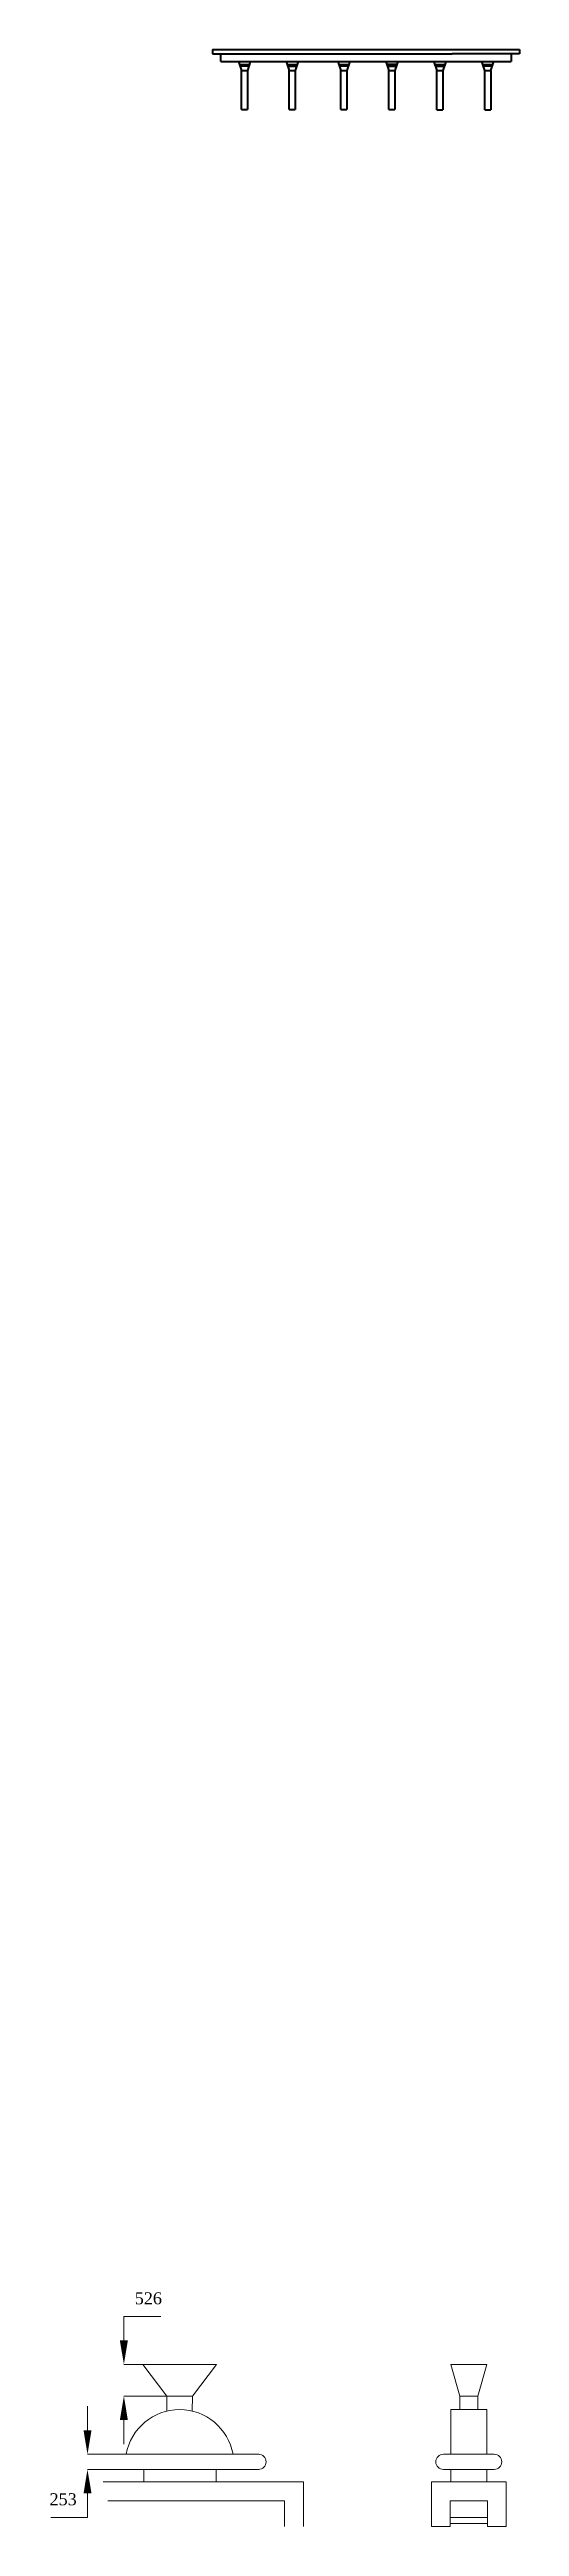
# Model space of a CAD drawing. Header units: inches. Extents: x -4475333 to 345677417, y -211198149 to 2125895.
# Drawn here: x -2130833 to -2122997, y 1068741 to 1110023 of the extents above; entities that cross this region are included whole.
import ezdxf

# ---------------------------------------------------------------- set-up
doc = ezdxf.new("R2010")
doc.units = ezdxf.units.IN
doc.header["$LTSCALE"] = 150
doc.header["$MEASUREMENT"] = 0
doc.layers.add('EEEE', color=7, linetype='Continuous', lineweight=0)
doc.layers.add('KHUNG BVE', color=7, linetype='Continuous', lineweight=0)
doc.layers.add('Netve', color=1, linetype='Continuous')
doc.styles.add('KICHTHUOC', font='times.ttf')
doc.styles.get("Standard").update_dxf_attribs({"font": 'times.ttf', "height": 100})
doc.dimstyles.get("Standard").update_dxf_attribs({"dimtxt": 100, "dimasz": 500, "dimexe": 0.18, "dimexo": 0.0625, "dimgap": 20, "dimtad": 1, "dimdec": 0, "dimzin": 0, "dimdsep": 46, "dimtxsty": 'Standard', "dimcen": 0.09, "dimadec": 0, "dimazin": 0, "dimtfac": 1, "dimtdec": 0, "dimtofl": 0, "dimtmove": 0, "dimatfit": 3, "dimfxl": 1, "dimtolj": 1, "dimtzin": 0, "dimlwd": 9, "dimlwe": 9, "dimarcsym": 0})

msp = doc.modelspace()

# ---------------------------------------------------------------- blocks, each defined once
blk = doc.blocks.new('*D251')
at = {"layer": 'Defpoints', "color": 0, "lineweight": 0, "transparency": 16777216}
for p in [(-2130200, 1069691), (-2129895, 1069944), (-2129895, 1069691)]:
    blk.add_point(p, dxfattribs=at)
at = {"layer": 'KHUNG BVE', "color": 0, "lineweight": 9, "transparency": 16777216}
for p, q in [((-2130200, 1070344), (-2130200, 1070744)), ((-2129895, 1069944), (-2130200, 1069944)), ((-2129895, 1069691), (-2130200, 1069691)), ((-2130200, 1069291), (-2130200, 1068891)), ((-2130200, 1068891), (-2130812, 1068891))]:
    blk.add_line(p, q, dxfattribs=at)
at = {"layer": 'KHUNG BVE', "color": 0, "lineweight": 0, "transparency": 16777216}
for points in [[(-2130266, 1070344), (-2130133, 1070344), (-2130200, 1069944)], [(-2130266, 1069291), (-2130133, 1069291), (-2130200, 1069691)]]:
    blk.add_solid(points, dxfattribs=at)
at = {"layer": 'KHUNG BVE', "color": 0, "lineweight": 0, "transparency": 16777216, "insert": (-2130606, 1069193), "char_height": 200, "attachment_point": 5, "style": 'KICHTHUOC'}
blk.add_mtext('\\A1;253', dxfattribs=at)
blk = doc.blocks.new('*D252')
at = {"layer": 'Defpoints', "color": 0, "lineweight": 0, "transparency": 16777216}
for p in [(-2129593, 1071441), (-2128664, 1071441), (-2128664, 1070915)]:
    blk.add_point(p, dxfattribs=at)
at = {"layer": 'KHUNG BVE', "color": 0, "lineweight": 9, "transparency": 16777216}
for p, q in [((-2129593, 1071841), (-2129593, 1072241)), ((-2129593, 1072241), (-2128976, 1072241)), ((-2128664, 1071441), (-2129593, 1071441)), ((-2128664, 1070915), (-2129593, 1070915)), ((-2129593, 1070515), (-2129593, 1070115))]:
    blk.add_line(p, q, dxfattribs=at)
at = {"layer": 'KHUNG BVE', "color": 0, "lineweight": 0, "transparency": 16777216}
for points in [[(-2129660, 1071841), (-2129527, 1071841), (-2129593, 1071441)], [(-2129660, 1070515), (-2129527, 1070515), (-2129593, 1070915)]]:
    blk.add_solid(points, dxfattribs=at)
at = {"layer": 'KHUNG BVE', "color": 0, "lineweight": 0, "transparency": 16777216, "insert": (-2129185, 1072542), "char_height": 200, "attachment_point": 5, "style": 'KICHTHUOC'}
blk.add_mtext('\\A1;526', dxfattribs=at)

# ---------------------------------------------------------------- dimensions: what is measured, and where the dimension line sits
at = {"layer": 'KHUNG BVE', "lineweight": 0}
for base, p1, p2, picture, middle in [((-2129593.3, 1071440.6), (-2128664.3, 1070914.6), (-2128664.3, 1071440.6), '*D252', (-2129184.6, 1072542.3)), ((-2130199.8, 1069691.5), (-2129895.2, 1069944.5), (-2129895.2, 1069691.5), '*D251', (-2130605.9, 1069193.2))]:
    dim = msp.add_linear_dim(base=base, p1=p1, p2=p2, angle=90, dimstyle='Standard', override={"dimtxt": 200, "dimasz": 400, "dimgap": 200, "dimtih": 1, "dimtoh": 1, "dimtxsty": 'KICHTHUOC'}, dxfattribs=at)
    dim.commit()
    dim.dimension.update_dxf_attribs({"geometry": picture, "text_midpoint": middle})

# ---------------------------------------------------------------- linework, layer by layer
at = {"layer": 'EEEE', "color": 5, "linetype": 'Continuous', "lineweight": 40, "ltscale": 10}
for p, q in [((-2128117, 1110022.6), (-2124117, 1110022.6)), ((-2128117, 1109952.6), (-2124117, 1109952.6)), ((-2124117, 1110022.6), (-2122997, 1110022.6)), ((-2122997, 1109952.6), (-2124117, 1109952.6)), ((-2122997, 1109952.6), (-2123137, 1109952.6)), ((-2123137, 1109952.6), (-2123137, 1109822.6)), ((-2122997, 1110022.6), (-2122997, 1109952.6)), ((-2127634.5, 1109022.9), (-2127534.5, 1109022.9)), ((-2126835.4, 1109021.6), (-2126735.4, 1109021.6)), ((-2125974.5, 1109022.9), (-2125874.5, 1109022.9)), ((-2125175.4, 1109021.6), (-2125075.4, 1109021.6)), ((-2125175.4, 1109021.6), (-2125075.4, 1109021.6)), ((-2124376.3, 1109020.2), (-2124276.3, 1109020.2)), ((-2124376.3, 1109020.2), (-2124276.3, 1109020.2)), ((-2123577.2, 1109020.2), (-2123477.2, 1109020.2))]:
    msp.add_line(p, q, dxfattribs=at)
at = {"layer": 'EEEE', "color": 5, "lineweight": 40}
for p, q in [((-2128117, 1110022.6), (-2128117, 1109952.6)), ((-2127977, 1109822.6), (-2127977, 1109952.6)), ((-2127977, 1109822.6), (-2123137, 1109822.6)), ((-2127684, 1109822.6), (-2127634.5, 1109673.9)), ((-2127667.8, 1109773.9), (-2127501.2, 1109773.9)), ((-2127659.5, 1109748.9), (-2127509.5, 1109748.9)), ((-2127634.5, 1109022.9), (-2127634.5, 1109673.9)), ((-2127634.5, 1109673.9), (-2127534.5, 1109673.9)), ((-2127486.3, 1109818.5), (-2127534.5, 1109673.9)), ((-2127534.5, 1109673.9), (-2127534.5, 1109022.9)), ((-2126884.9, 1109821.2), (-2126835.4, 1109672.6)), ((-2126868.7, 1109772.6), (-2126702.1, 1109772.6)), ((-2126860.4, 1109747.6), (-2126710.4, 1109747.6)), ((-2126835.4, 1109021.6), (-2126835.4, 1109672.6)), ((-2126835.4, 1109672.6), (-2126735.4, 1109672.6)), ((-2126685.8, 1109821.2), (-2126735.4, 1109672.6)), ((-2126735.4, 1109672.6), (-2126735.4, 1109021.6)), ((-2126024, 1109822.6), (-2125974.5, 1109673.9)), ((-2126007.8, 1109773.9), (-2125841.2, 1109773.9)), ((-2125999.5, 1109748.9), (-2125849.5, 1109748.9)), ((-2125974.5, 1109022.9), (-2125974.5, 1109673.9)), ((-2125974.5, 1109673.9), (-2125874.5, 1109673.9)), ((-2125824.9, 1109822.6), (-2125874.5, 1109673.9)), ((-2125874.5, 1109673.9), (-2125874.5, 1109022.9)), ((-2125224.9, 1109821.2), (-2125175.4, 1109672.6)), ((-2125224.9, 1109821.2), (-2125175.4, 1109672.6)), ((-2125210.1, 1109776.6), (-2125043.4, 1109776.6)), ((-2125208.7, 1109772.6), (-2125042, 1109772.6)), ((-2125200.4, 1109747.6), (-2125050.4, 1109747.6)), ((-2125200.4, 1109747.6), (-2125050.4, 1109747.6)), ((-2125175.4, 1109021.6), (-2125175.4, 1109672.6)), ((-2125175.4, 1109672.6), (-2125075.4, 1109672.6)), ((-2125175.4, 1109021.6), (-2125175.4, 1109672.6)), ((-2125175.4, 1109672.6), (-2125075.4, 1109672.6)), ((-2125025.8, 1109821.2), (-2125075.4, 1109672.6)), ((-2125025.8, 1109821.2), (-2125075.4, 1109672.6)), ((-2125075.4, 1109672.6), (-2125075.4, 1109021.6)), ((-2125075.4, 1109672.6), (-2125075.4, 1109021.6)), ((-2124425.8, 1109819.9), (-2124376.3, 1109671.2)), ((-2124425.8, 1109819.9), (-2124376.3, 1109671.2)), ((-2124409.6, 1109771.2), (-2124242.9, 1109771.2)), ((-2124409.6, 1109771.2), (-2124242.9, 1109771.2)), ((-2124401.3, 1109746.2), (-2124251.3, 1109746.2)), ((-2124401.3, 1109746.2), (-2124251.3, 1109746.2)), ((-2124376.3, 1109020.2), (-2124376.3, 1109671.2)), ((-2124376.3, 1109671.2), (-2124276.3, 1109671.2)), ((-2124376.3, 1109020.2), (-2124376.3, 1109671.2)), ((-2124376.3, 1109671.2), (-2124276.3, 1109671.2)), ((-2124226.7, 1109819.9), (-2124276.3, 1109671.2)), ((-2124226.7, 1109819.9), (-2124276.3, 1109671.2)), ((-2124276.3, 1109671.2), (-2124276.3, 1109020.2)), ((-2124276.3, 1109671.2), (-2124276.3, 1109020.2)), ((-2123628.1, 1109822.6), (-2123578.5, 1109673.9)), ((-2123611.8, 1109773.9), (-2123445.2, 1109773.9)), ((-2123603.5, 1109748.9), (-2123453.5, 1109748.9)), ((-2123578.5, 1109673.9), (-2123478.5, 1109673.9)), ((-2123577.2, 1109020.2), (-2123577.2, 1109669.9)), ((-2123429, 1109822.6), (-2123478.5, 1109673.9)), ((-2123477.2, 1109669.9), (-2123477.2, 1109020.2))]:
    msp.add_line(p, q, dxfattribs=at)
at = {"layer": 'KHUNG BVE', "linetype": 'Continuous', "lineweight": 18, "ltscale": 10}
msp.add_line((-2128117, 1110022.6), (-2128117, 1109952.6), dxfattribs=at)
at = {"layer": 'KHUNG BVE', "lineweight": 0}
for p, q in [((-2125517, 1109822.6), (-2125517, 1109822.6)), ((-2122997, 1110022.6), (-2122997, 1109952.6)), ((-2124141.7, 1071440.6), (-2123991.7, 1070914.6)), ((-2124141.7, 1071440.6), (-2123541.7, 1071440.6)), ((-2123541.7, 1071440.6), (-2123691.7, 1070914.6)), ((-2123991.7, 1070914.6), (-2123991.7, 1070688.7)), ((-2123991.7, 1070914.6), (-2123691.7, 1070914.6)), ((-2123691.7, 1070914.6), (-2123691.7, 1070688.7)), ((-2124141.7, 1069944.7), (-2124141.7, 1070688.7)), ((-2124141.7, 1070688.7), (-2123541.7, 1070688.7)), ((-2123541.7, 1070688.7), (-2123541.7, 1069944.7)), ((-2123841.7, 1069944.7), (-2124265.2, 1069944.7)), ((-2124265.2, 1069691.7), (-2124141.7, 1069691.7)), ((-2124141.7, 1069691.7), (-2124141.7, 1069483.7)), ((-2124141.7, 1069691.7), (-2123541.7, 1069691.7)), ((-2123841.7, 1069944.7), (-2123418.2, 1069944.7)), ((-2123541.7, 1069691.7), (-2123541.7, 1069483.7)), ((-2123418.2, 1069691.7), (-2123541.7, 1069691.7)), ((-2124466.7, 1069483.7), (-2123216.7, 1069483.7)), ((-2124466.7, 1069483.7), (-2124466.7, 1068740.7)), ((-2123216.7, 1069483.7), (-2123216.7, 1068740.7)), ((-2123532.7, 1069167.7), (-2124150.7, 1069167.7)), ((-2124150.7, 1069167.7), (-2124150.7, 1069167.7)), ((-2124150.7, 1069167.7), (-2124150.7, 1068740.7)), ((-2123532.7, 1068890.7), (-2124150.7, 1068890.7)), ((-2124150.7, 1068740.7), (-2124150.7, 1068790.7)), ((-2124150.7, 1068790.7), (-2123532.7, 1068790.7)), ((-2123532.7, 1068740.7), (-2123532.7, 1069167.7)), ((-2123532.7, 1068790.7), (-2123532.7, 1068890.7)), ((-2124466.7, 1068740.7), (-2124150.7, 1068740.7)), ((-2124150.7, 1068740.7), (-2124150.7, 1068740.7)), ((-2123216.7, 1068740.7), (-2123532.7, 1068740.7))]:
    msp.add_line(p, q, dxfattribs=at)
at = {"layer": 'Netve', "color": 7, "linetype": 'Continuous', "lineweight": 18, "ltscale": 10}
for p, q in [((-2129278.8, 1071440.6), (-2128878.8, 1070914.1)), ((-2129278.8, 1071440.6), (-2128049.9, 1071440.6)), ((-2128049.9, 1071440.6), (-2128449.8, 1070914.6)), ((-2128664.3, 1070914.6), (-2128878.8, 1070914.1)), ((-2128878.8, 1070914.6), (-2128878.2, 1070662.7)), ((-2128664.3, 1070914.6), (-2128449.8, 1070914.6)), ((-2128449.8, 1070914.6), (-2128452.2, 1070663.1)), ((-2129261.7, 1069691.5), (-2129968.2, 1069691.5)), ((-2129261.7, 1069944.5), (-2129895.2, 1069944.5)), ((-2129261.7, 1069944.5), (-2127344.7, 1069944.5)), ((-2129261.7, 1069484), (-2129261.7, 1069691.5)), ((-2129261.7, 1069691.5), (-2128055.7, 1069691.5)), ((-2128055.7, 1069691.5), (-2128055.7, 1069484)), ((-2128055.7, 1069691.5), (-2127344.7, 1069691.5)), ((-2127344.7, 1069944.5), (-2127344.7, 1069944.5)), ((-2129939.6, 1069484), (-2126599.2, 1069484)), ((-2126599.2, 1069484), (-2126599.2, 1068740.7)), ((-2129860.2, 1069167.5), (-2126915.7, 1069167.5)), ((-2126915.7, 1069167.5), (-2126915.7, 1068740.7))]:
    msp.add_line(p, q, dxfattribs=at)
for centre, radius, start, end in [((-2128664.3, 1069782.3), 906, 10.31148, 169.68852), ((-2127349.2, 1069818), 126.5, 270, 90), ((-2124265.2, 1069818.2), 126.5, 90, 270), ((-2123418.2, 1069818.2), 126.5, 270, 90)]:
    msp.add_arc(centre, radius, start, end, dxfattribs=at)

msp.set_redraw_order([(e.dxf.handle, doc.entitydb.next_handle()) for e in msp.query("TEXT MTEXT ATTDEF DIMENSION ARC_DIMENSION")])  # texts and dimensions are drawn at this point

doc.saveas('drawing.dxf')
